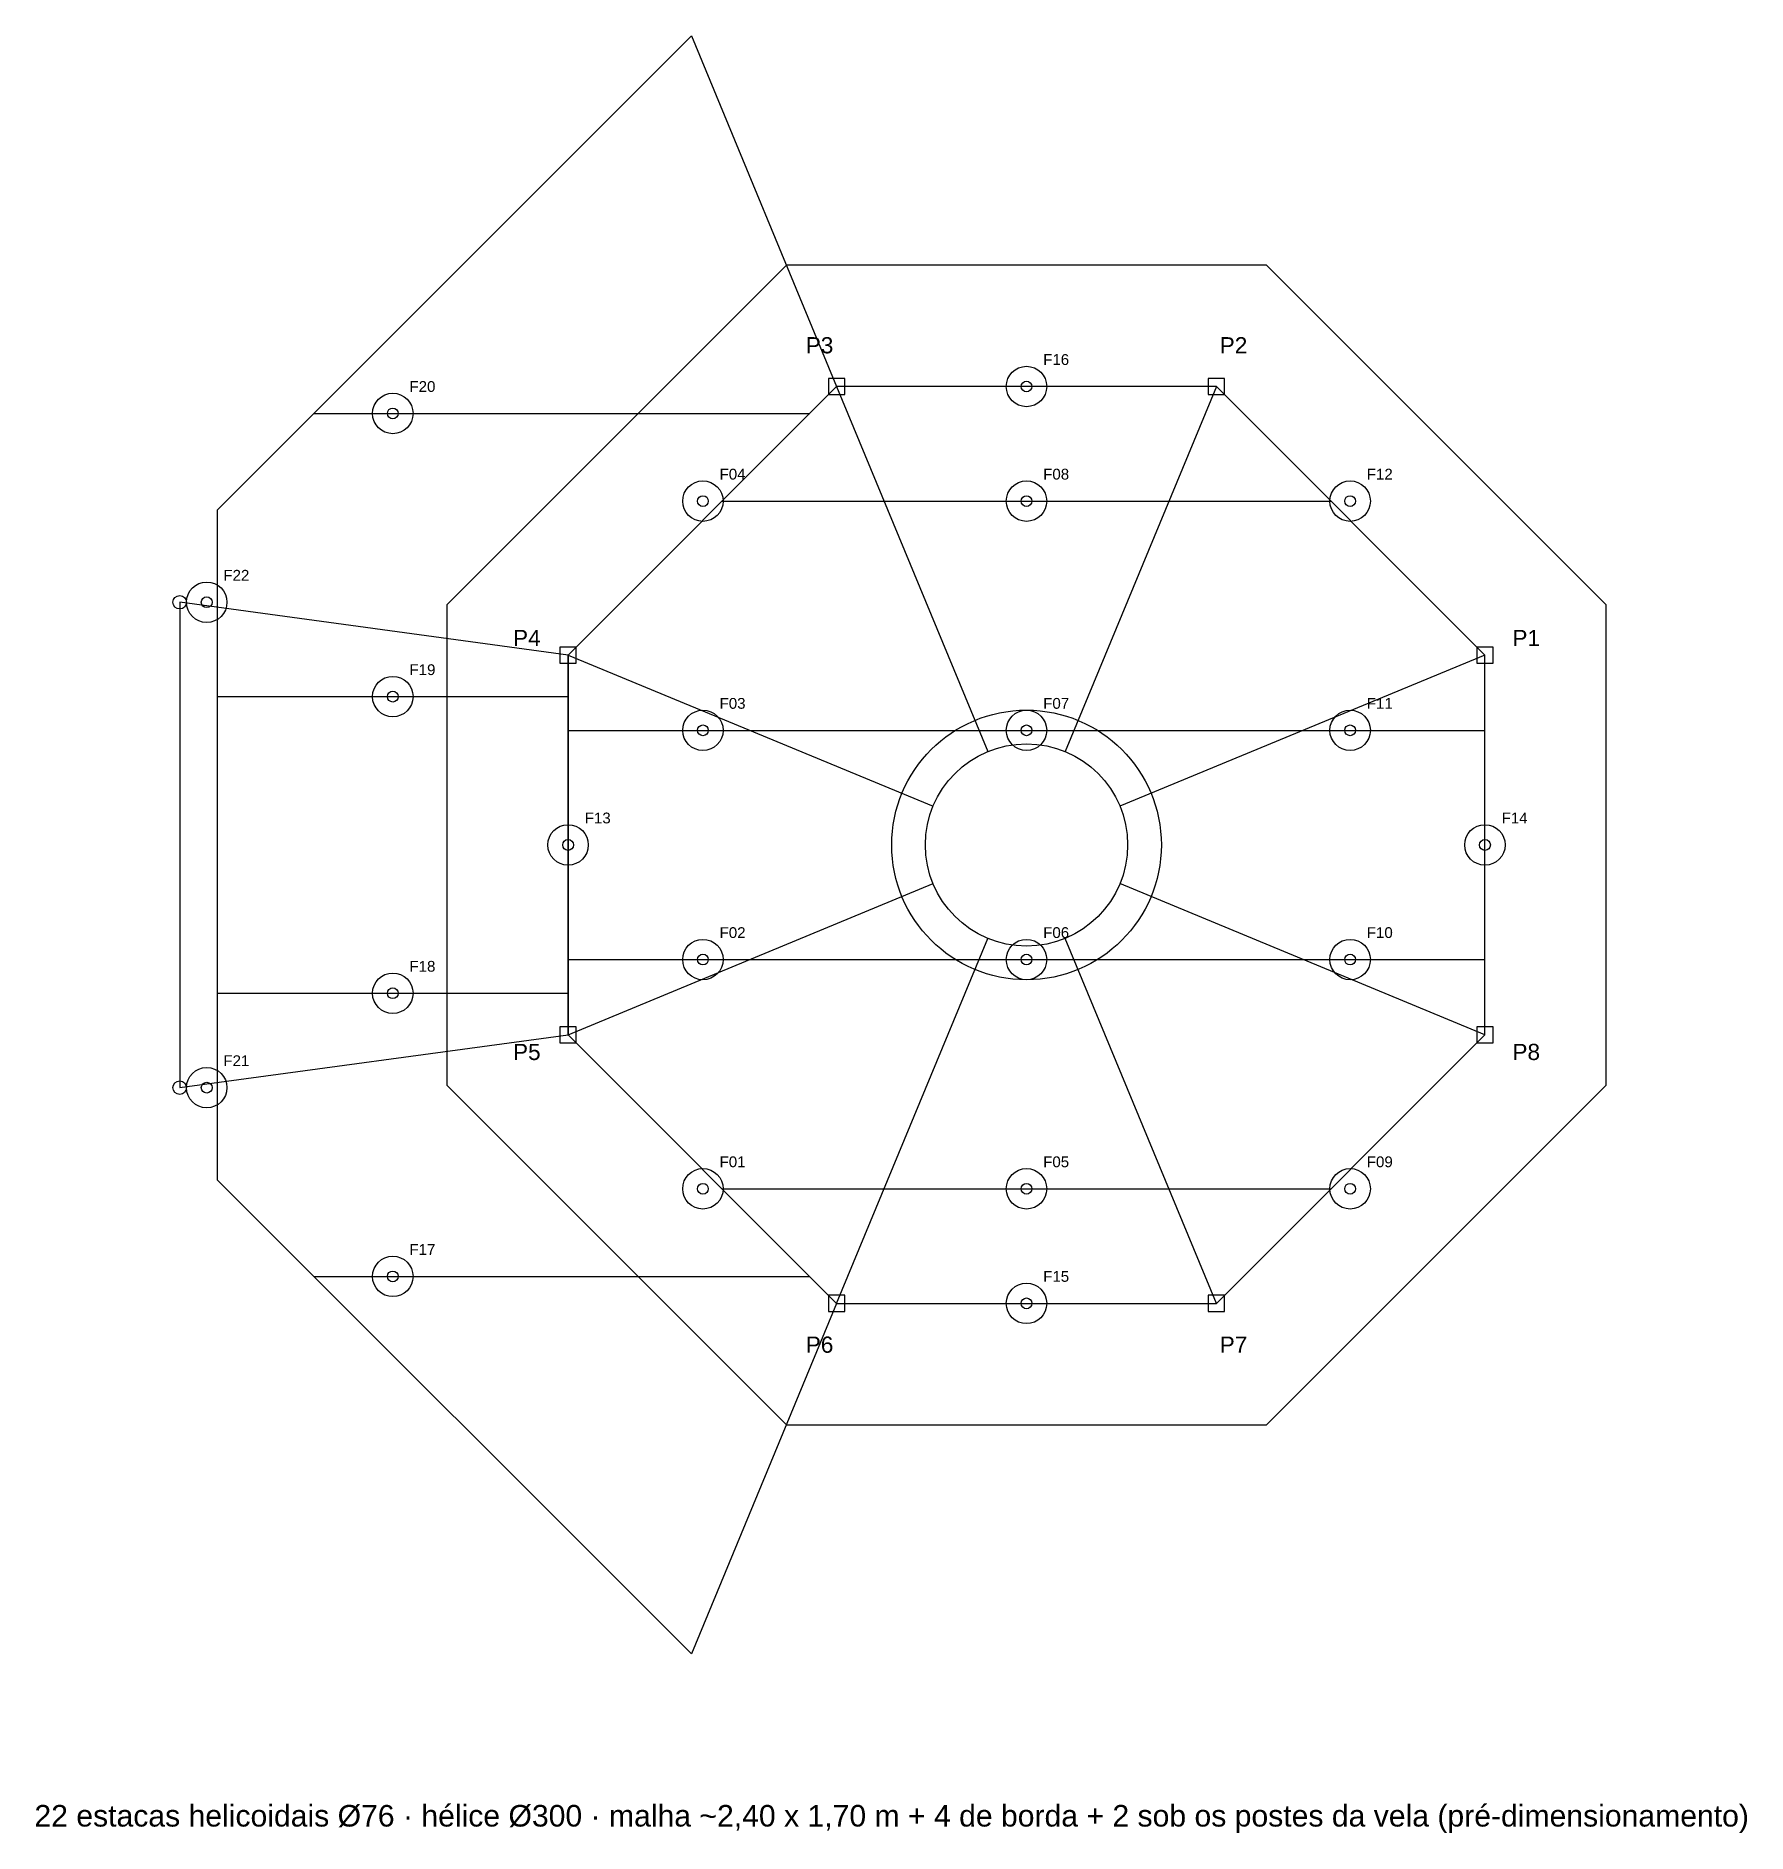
# Model space of a CAD drawing. Header units: metres. Extents: x -10.1 to 20.8, y -7.3 to 8.3.
# Drawn here: x -7.35 to 5.34, y -7.33 to 6 of the extents above; entities that cross this region are included whole.
import ezdxf
from ezdxf.enums import TextEntityAlignment as Align

# ---------------------------------------------------------------- set-up
doc = ezdxf.new("R2010")
doc.units = ezdxf.units.M
for name, color, linetype in [('COBERTURA_OCULTA', 3, 'CONTINUOUS'), ('DECK', 32, 'CONTINUOUS'), ('ESTRUTURA', 1, 'CONTINUOUS'), ('FUNDACAO', 5, 'CONTINUOUS'), ('TEXTO', 7, 'CONTINUOUS')]:
    doc.layers.add(name, color=color, linetype=linetype)
doc.styles.add('ZION', font='arial.ttf')

msp = doc.modelspace()

# ---------------------------------------------------------------- texts
at = {"layer": 'TEXTO', "style": 'ZION'}
for s, height, p in [('P3', 0.12, (-1.535, 3.706)), ('P2', 0.12, (1.535, 3.706)), ('F16', 0.08, (0.22, 3.6)), ('F20', 0.08, (-4.48, 3.4)), ('F04', 0.08, (-2.18, 2.75)), ('F08', 0.08, (0.22, 2.75)), ('F12', 0.08, (2.62, 2.75)), ('F22', 0.08, (-5.86, 2)), ('P4', 0.12, (-3.706, 1.535)), ('P1', 0.12, (3.706, 1.535)), ('F19', 0.08, (-4.48, 1.3)), ('F03', 0.08, (-2.18, 1.05)), ('F07', 0.08, (0.22, 1.05)), ('F11', 0.08, (2.62, 1.05)), ('F13', 0.08, (-3.18, 0.2)), ('F14', 0.08, (3.62, 0.2)), ('F02', 0.08, (-2.18, -0.65)), ('F06', 0.08, (0.22, -0.65)), ('F10', 0.08, (2.62, -0.65)), ('F18', 0.08, (-4.48, -0.9)), ('F21', 0.08, (-5.86, -1.6)), ('P5', 0.12, (-3.706, -1.535)), ('P8', 0.12, (3.706, -1.535)), ('F01', 0.08, (-2.18, -2.35)), ('F05', 0.08, (0.22, -2.35)), ('F09', 0.08, (2.62, -2.35)), ('F17', 0.08, (-4.48, -3)), ('F15', 0.08, (0.22, -3.2)), ('P6', 0.12, (-1.535, -3.706)), ('P7', 0.12, (1.535, -3.706)), ('22 estacas helicoidais Ø76 · hélice Ø300 · malha ~2,40 x 1,70 m + 4 de borda + 2 sob os postes da vela (pré-dimensionamento)', 0.16, (-1, -7.2))]:
    msp.add_text(s, height=height, dxfattribs=at).set_placement(p, align=Align.MIDDLE_CENTER)

# ---------------------------------------------------------------- linework, layer by layer
at = {"layer": 'COBERTURA_OCULTA'}
for points in [[(4.3, 1.781), (1.781, 4.3), (-1.781, 4.3), (-4.3, 1.781), (-4.3, -1.781), (-1.781, -4.3), (1.781, -4.3), (4.3, -1.781)], [(-3.4, 1.408), (-6.28, 1.8), (-6.28, -1.8), (-3.4, -1.408)]]:
    msp.add_lwpolyline(points, close=True, dxfattribs=at)
at = {"layer": 'DECK'}
msp.add_lwpolyline([(-1.408, 3.4), (-3.4, 1.408), (-3.4, -1.408), (-1.408, -3.4), (-2.485, -6), (-6, -2.485), (-6, 2.485), (-2.485, 6)], close=True, dxfattribs=at)
at = {"layer": 'ESTRUTURA'}
for points in [[(3.4, 1.408), (1.408, 3.4), (-1.408, 3.4), (-3.4, 1.408), (-3.4, -1.408), (-1.408, -3.4), (1.408, -3.4), (3.4, -1.408)], [(-1.468, 3.34), (-1.348, 3.34), (-1.348, 3.46), (-1.468, 3.46)], [(1.348, 3.34), (1.468, 3.34), (1.468, 3.46), (1.348, 3.46)], [(-3.46, 1.348), (-3.34, 1.348), (-3.34, 1.468), (-3.46, 1.468)], [(3.34, 1.348), (3.46, 1.348), (3.46, 1.468), (3.34, 1.468)], [(-3.46, -1.468), (-3.34, -1.468), (-3.34, -1.348), (-3.46, -1.348)], [(3.34, -1.468), (3.46, -1.468), (3.46, -1.348), (3.34, -1.348)], [(-1.468, -3.46), (-1.348, -3.46), (-1.348, -3.34), (-1.468, -3.34)], [(1.348, -3.46), (1.468, -3.46), (1.468, -3.34), (1.348, -3.34)]]:
    msp.add_lwpolyline(points, close=True, dxfattribs=at)
for points in [[(-1.408, 3.4), (-0.287, 0.693)], [(1.408, 3.4), (0.287, 0.693)], [(-5.285, 3.2), (-1.608, 3.2)], [(-2.258, 2.55), (2.258, 2.55)], [(-3.4, 1.408), (-0.693, 0.287)], [(3.4, 1.408), (0.693, 0.287)], [(-6, 1.1), (-3.4, 1.1)], [(-3.4, 0.85), (3.4, 0.85)], [(-3.4, -1.408), (-0.693, -0.287)], [(3.4, -1.408), (0.693, -0.287)], [(-1.408, -3.4), (-0.287, -0.693)], [(1.408, -3.4), (0.287, -0.693)], [(-3.4, -0.85), (3.4, -0.85)], [(-6, -1.1), (-3.4, -1.1)], [(-2.258, -2.55), (2.258, -2.55)], [(-5.285, -3.2), (-1.608, -3.2)]]:
    msp.add_lwpolyline(points, dxfattribs=at)
for centre, radius in [((-6.28, 1.8), 0.05), ((0, 0), 1), ((0, 0), 0.75), ((-6.28, -1.8), 0.05)]:
    msp.add_circle(centre, radius, dxfattribs=at)
at = {"layer": 'FUNDACAO'}
for centre, radius in [((0, 3.4), 0.15), ((-4.7, 3.2), 0.15), ((0, 3.4), 0.04), ((-4.7, 3.2), 0.04), ((-2.4, 2.55), 0.15), ((0, 2.55), 0.15), ((2.4, 2.55), 0.15), ((-2.4, 2.55), 0.04), ((0, 2.55), 0.04), ((2.4, 2.55), 0.04), ((-6.08, 1.8), 0.15), ((-6.08, 1.8), 0.04), ((-4.7, 1.1), 0.15), ((-4.7, 1.1), 0.04), ((-2.4, 0.85), 0.15), ((0, 0.85), 0.15), ((2.4, 0.85), 0.15), ((-2.4, 0.85), 0.04), ((0, 0.85), 0.04), ((2.4, 0.85), 0.04), ((-3.4, 0), 0.15), ((3.4, 0), 0.15), ((-3.4, 0), 0.04), ((3.4, 0), 0.04), ((-2.4, -0.85), 0.15), ((0, -0.85), 0.15), ((2.4, -0.85), 0.15), ((-2.4, -0.85), 0.04), ((0, -0.85), 0.04), ((2.4, -0.85), 0.04), ((-4.7, -1.1), 0.15), ((-4.7, -1.1), 0.04), ((-6.08, -1.8), 0.15), ((-6.08, -1.8), 0.04), ((-2.4, -2.55), 0.15), ((-2.4, -2.55), 0.04), ((0, -2.55), 0.15), ((0, -2.55), 0.04), ((2.4, -2.55), 0.15), ((2.4, -2.55), 0.04), ((-4.7, -3.2), 0.15), ((-4.7, -3.2), 0.04), ((0, -3.4), 0.15), ((0, -3.4), 0.04)]:
    msp.add_circle(centre, radius, dxfattribs=at)

msp.set_redraw_order([(e.dxf.handle, doc.entitydb.next_handle()) for e in msp.query("TEXT MTEXT ATTDEF DIMENSION ARC_DIMENSION")])  # texts and dimensions are drawn at this point

doc.saveas('drawing.dxf')
